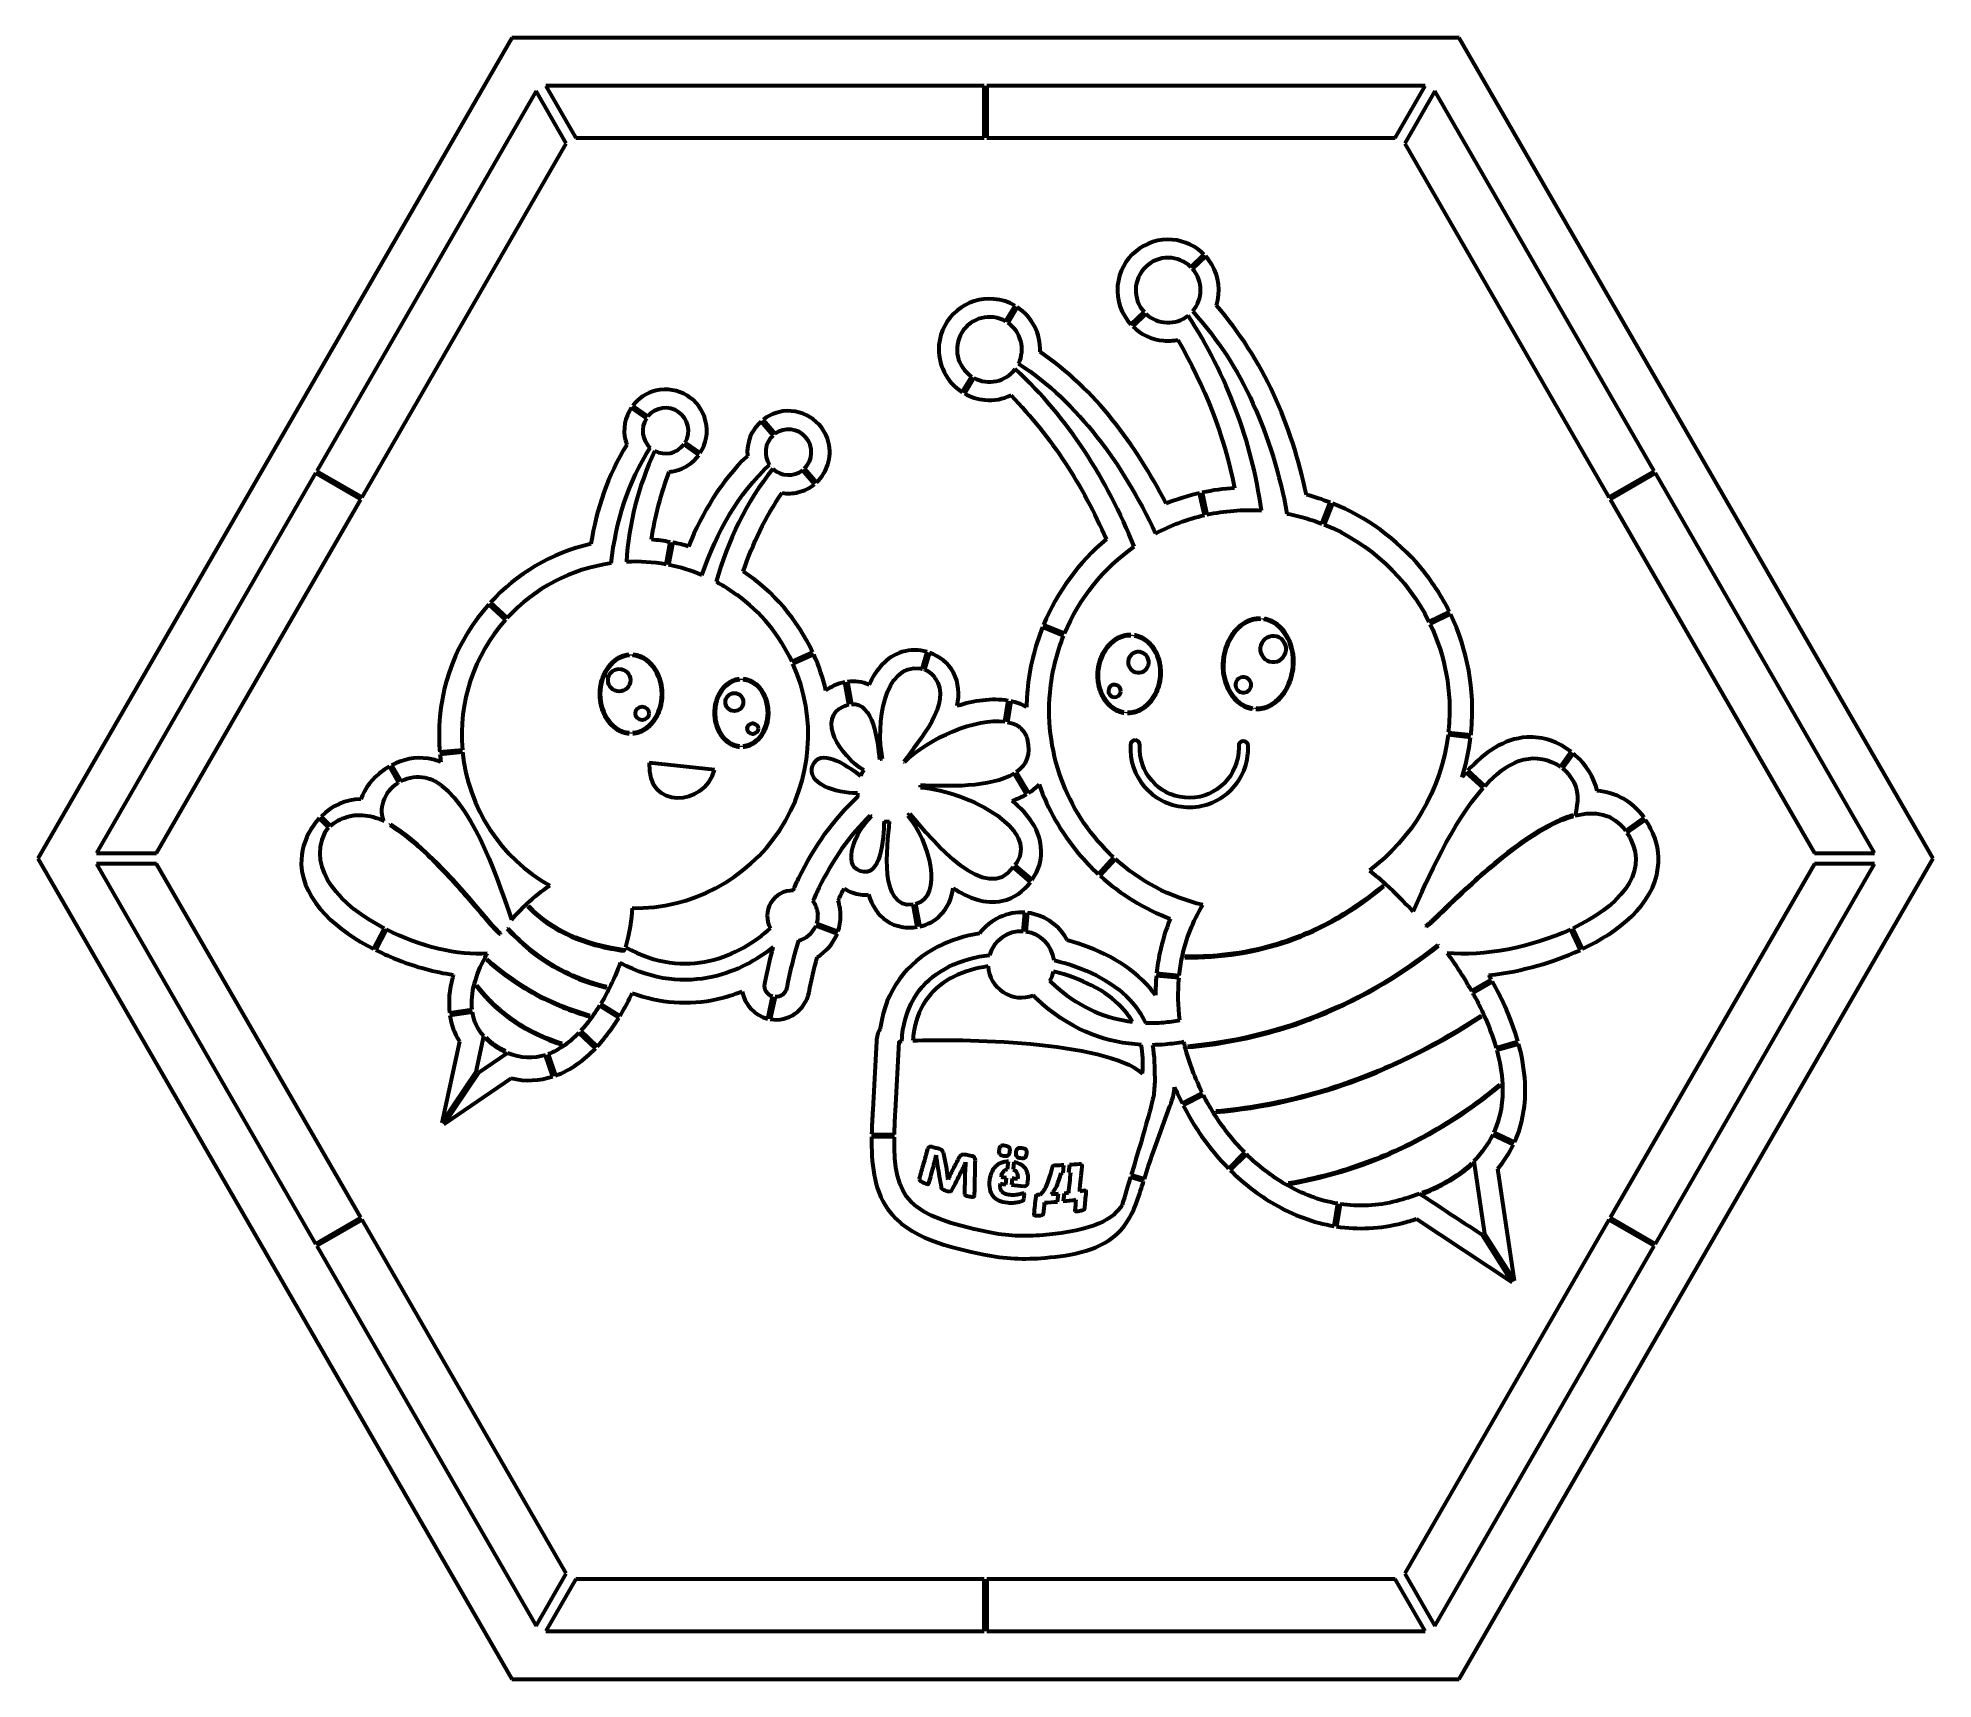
# Model space of a CAD drawing. Header units: millimetres. Extents: x 0 to 739, y -320 to 320.
import ezdxf

# ---------------------------------------------------------------- set-up
doc = ezdxf.new("R2010")
doc.units = ezdxf.units.MM
doc.linetypes.add('K5LT_BASIC', pattern=[0])

msp = doc.modelspace()

# ---------------------------------------------------------------- linework, layer by layer
at = {"color": 5, "linetype": 'K5LT_BASIC', "lineweight": 60}
for p, q in [((184.75, 320), (0, 0)), ((554.25, 320), (184.75, 320)), ((739, 0), (554.25, 320)), ((194.3, 299.18), (108.8, 151.09)), ((206.05, 278.84), (194.3, 299.18)), ((369, 301.32), (198, 301.31)), ((198, 301.31), (209.74, 280.97)), ((369, 280.97), (369, 301.32)), ((541, 301.32), (370, 301.32)), ((370, 301.32), (370, 280.97)), ((529.26, 280.97), (541, 301.32)), ((544.7, 299.18), (532.95, 278.84)), ((630.2, 151.09), (544.7, 299.18)), ((209.74, 280.97), (369, 280.97)), ((370, 280.97), (529.26, 280.97)), ((126.42, 140.92), (206.05, 278.84)), ((532.95, 278.84), (612.58, 140.92)), ((449.57, 230.63), (454.68, 235.54)), ((455.37, 234.82), (450.25, 229.9)), ((377.33, 209.46), (381.04, 215.53)), ((381.89, 215), (378.17, 208.93)), ((426.23, 208.2), (431.35, 213.13)), ((432.05, 212.41), (426.93, 207.49)), ((360.42, 181.85), (364.14, 187.93)), ((365, 187.42), (361.27, 181.33)), ((237.25, 171.63), (231.38, 175.74)), ((231.96, 176.56), (237.84, 172.44)), ((286.65, 165), (282, 170.46)), ((282.77, 171.11), (287.42, 165.63)), ((257.69, 157.31), (251.82, 161.42)), ((252.38, 162.25), (258.26, 158.13)), ((108.3, 150.22), (22.8, 2.13)), ((125.92, 140.05), (108.3, 150.22)), ((108.8, 151.09), (126.42, 140.92)), ((302.81, 145.96), (298.16, 151.44)), ((298.91, 152.1), (303.57, 146.62)), ((612.58, 140.92), (630.2, 151.09)), ((630.7, 150.22), (613.08, 140.05)), ((716.2, 2.13), (630.7, 150.22)), ((454.89, 133.87), (452.97, 142.48)), ((453.95, 142.69), (455.87, 134.09)), ((46.29, 2.13), (125.92, 140.05)), ((488.26, 134.22), (492.92, 133.11)), ((500.65, 130.57), (503.89, 138.82)), ((504.82, 138.45), (501.58, 130.2)), ((613.08, 140.05), (692.71, 2.13)), ((244.97, 114.66), (246.6, 123.38)), ((247.58, 123.19), (245.95, 114.47)), ((268.61, 105.49), (272.6, 102.8)), ((182.36, 93.11), (175.77, 99.04)), ((176.44, 99.78), (183.03, 93.85)), ((542.4, 92.34), (550.37, 96.24)), ((399.96, 86.89), (391.75, 90.23)), ((392.13, 91.15), (400.34, 87.81)), ((476.68, 93.3), (476.71, 93.65)), ((478.13, 93.53), (478.1, 93.17)), ((550.8, 95.34), (542.83, 91.44)), ((426.14, 86.87), (426.18, 87.23)), ((427.59, 87.1), (427.56, 86.75)), ((230.56, 79.14), (230.56, 79.5)), ((231.99, 79.5), (231.99, 79.14)), ((294.01, 76.81), (302.09, 80.49)), ((302.5, 79.58), (294.43, 75.9)), ((344.78, 73.97), (346.71, 80.54)), ((347.66, 80.23), (345.74, 73.68)), ((273.62, 69.68), (273.62, 70.04)), ((275.04, 70.04), (275.04, 69.68)), ((316.21, 60), (314.67, 68.73)), ((315.65, 68.9), (317.19, 60.16)), ((377.03, 53.38), (378.34, 61.52)), ((379.33, 61.33), (378.02, 53.21)), ((423.44, 56.81), (423.47, 57.16)), ((424.89, 57.04), (424.86, 56.68)), ((473.53, 58.34), (473.56, 58.69)), ((474.98, 58.56), (474.95, 58.21)), ((230.56, 48.72), (230.56, 49.08)), ((231.99, 49.08), (231.99, 48.72)), ((558.66, 47.16), (549.86, 48.18)), ((549.97, 49.17), (558.78, 48.16)), ((156.7, 41.55), (165.52, 42.44)), ((165.61, 41.44), (156.79, 40.55)), ((263.86, 34.56), (238.39, 37.37)), ((273.62, 43.52), (273.62, 43.88)), ((275.04, 43.88), (275.04, 43.52)), ((593.7, 35.77), (597.87, 41.59)), ((598.65, 40.97), (594.51, 35.18)), ((140.61, 29.61), (137.04, 35.86)), ((137.91, 36.35), (141.48, 30.1)), ((385.47, 25.05), (380.69, 33.12)), ((381.52, 33.68), (386.32, 25.57)), ((563.55, 27.53), (556.89, 33.56)), ((557.56, 34.3), (564.22, 28.27)), ((113.37, 12.06), (109.73, 15.68)), ((110.42, 16.41), (114.08, 12.76)), ((374.12, 16.71), (377.72, 13.8)), ((598.8, 16.55), (598.7, 16.89)), ((619.05, 10.85), (626.3, 15.94)), ((626.88, 15.12), (619.62, 10.03)), ((137.47, 13.27), (137.29, 12.96)), ((332.11, 14.39), (332.13, 14.4)), ((0, 0), (184.75, -320)), ((22.8, 2.13), (46.29, 2.13)), ((413.45, -6.08), (419.43, 0.48)), ((554.25, -320), (739, 0)), ((692.71, 2.13), (716.2, 2.13)), ((22.8, -2.13), (108.3, -150.22)), ((46.29, -2.13), (22.8, -2.13)), ((125.92, -140.05), (46.29, -2.13)), ((387.09, -9.17), (380.3, -3.43)), ((380.91, -2.63), (387.68, -8.35)), ((420.16, -0.2), (414.19, -6.76)), ((692.71, -2.13), (613.08, -140.05)), ((630.7, -150.22), (716.2, -2.13)), ((716.2, -2.13), (692.71, -2.13)), ((524.81, -10.81), (524.58, -10.54)), ((191.35, -18.51), (191.09, -18.75)), ((304.04, -20.87), (304.14, -21.79)), ((342.86, -26.67), (341.26, -17.95)), ((342.24, -17.75), (343.85, -26.48)), ((384.23, -28.45), (384.89, -21.08)), ((385.88, -21.18), (385.23, -28.55)), ((130.89, -35.26), (134.99, -27.26)), ((135.88, -27.72), (131.78, -35.72)), ((180.38, -29.45), (180.44, -29.1)), ((183.29, -27.25), (183.02, -27.49)), ((311.64, -29.44), (303.36, -26.26)), ((303.71, -25.32), (312, -28.51)), ((541.19, -26.21), (541.38, -26.52)), ((601.33, -35.69), (597.57, -27.69)), ((598.48, -27.27), (602.23, -35.27)), ((228.69, -36.04), (228.74, -35.69)), ((546.13, -34.1), (545.91, -33.82)), ((175.15, -39.29), (174.92, -39.56)), ((447.22, -38.22), (447.21, -38.57)), ((171.15, -49.43), (170.87, -49.65)), ((221.75, -50.4), (221.83, -50.06)), ((444.96, -46.57), (436.13, -45.74)), ((436.22, -44.74), (445.05, -45.58)), ((558.98, -51.64), (566.73, -47.21)), ((567.22, -48.08), (559.48, -52.51)), ((160.52, -60.17), (169.29, -58.92)), ((226.52, -62.14), (218.97, -57.5)), ((219.49, -56.64), (227.04, -61.29)), ((284.6, -62.5), (286.45, -53.82)), ((287.43, -53.99), (285.58, -62.7)), ((169.43, -59.91), (160.66, -61.17)), ((215.08, -61.66), (215.19, -61.32)), ((562.94, -61.61), (562.74, -61.31)), ((164.33, -71.3), (157.5, -103.08)), ((170.85, -83.17), (173.83, -69.3)), ((174.81, -69.84), (174.55, -70.09)), ((204.3, -72.54), (204.41, -72.2)), ((217.4, -74.05), (210.97, -67.94)), ((211.66, -67.21), (218.09, -73.33)), ((326.99, -71.29), (325.52, -98.07)), ((334.37, -98.56), (335.86, -71.51)), ((448.36, -73.26), (448.39, -73.61)), ((568.59, -73.79), (577.12, -71.39)), ((577.39, -72.36), (568.85, -74.75)), ((183.13, -75.87), (171.68, -83.73)), ((182.15, -75.43), (182.31, -75.11)), ((200.84, -85.01), (197.98, -76.64)), ((198.93, -76.31), (201.79, -84.69)), ((157.5, -103.08), (170.85, -83.17)), ((171.68, -83.73), (158.33, -103.64)), ((158.33, -103.64), (184.52, -85.67)), ((570.22, -88.58), (569.99, -88.3)), ((442.21, -94.34), (442.45, -93.68)), ((446.14, -95.39), (454.05, -91.4)), ((454.51, -92.3), (446.59, -96.29)), ((434.87, -114.63), (441.39, -96.6)), ((459.34, -98.58), (459.37, -98.93)), ((333.99, -108.67), (325.08, -108.53)), ((325.1, -107.53), (334, -107.67)), ((575.39, -111.49), (567.29, -107.7)), ((567.72, -106.79), (575.82, -110.58)), ((378.1, -121.13), (378.42, -118.19)), ((464.24, -120.83), (470.52, -114.57)), ((471.23, -115.28), (464.94, -121.53)), ((559.88, -118.08), (564.08, -146.35)), ((377.46, -127.09), (377.73, -124.53)), ((379.85, -124.76), (379.58, -127.3)), ((380.54, -118.4), (380.23, -121.28)), ((399.73, -122.59), (400.04, -119.6)), ((402.2, -119.48), (401.89, -122.45)), ((431.17, -125.87), (426.04, -124.32)), ((426.33, -123.36), (431.47, -124.91)), ((559.37, -119.12), (559.13, -118.86)), ((575.75, -164.64), (569.28, -120.99)), ((397.63, -133.83), (397.94, -130.81)), ((400.11, -130.62), (399.8, -133.62)), ((487.65, -126.64), (487.71, -126.99)), ((539.75, -130.41), (539.88, -130.74)), ((108.3, -150.22), (125.92, -140.05)), ((505.42, -143.34), (506.85, -134.59)), ((507.84, -134.75), (506.41, -143.5)), ((613.08, -140.05), (630.7, -150.22)), ((126.42, -140.92), (108.8, -151.09)), ((206.05, -278.84), (126.42, -140.92)), ((612.58, -140.92), (532.95, -278.84)), ((537.5, -140.57), (574.91, -165.18)), ((574.91, -165.18), (563.24, -146.89)), ((564.08, -146.35), (575.75, -164.64)), ((630.2, -151.09), (612.58, -140.92)), ((108.8, -151.09), (194.3, -299.18)), ((544.7, -299.18), (630.2, -151.09)), ((194.3, -299.18), (206.05, -278.84)), ((532.95, -278.84), (544.7, -299.18)), ((209.74, -280.97), (198, -301.32)), ((369, -280.97), (209.74, -280.97)), ((369, -301.32), (369, -280.97)), ((370, -280.97), (370, -301.32)), ((529.26, -280.97), (370, -280.97)), ((541, -301.31), (529.26, -280.97)), ((198, -301.32), (369, -301.32)), ((370, -301.32), (541, -301.31)), ((184.75, -320), (554.25, -320))]:
    msp.add_line(p, q, dxfattribs=at)
msp.add_circle((278.73, 50.64), 2.1, dxfattribs=at)
for centre, radius, start, end in [((440.71, 221.62), 12.63, 45.46729, 222.24195), ((440.71, 221.62), 12.63, 319.35146, 40.93085), ((371.04, 198.51), 12.63, 60.13298, 236.90638), ((371.04, 198.51), 12.63, 334.04105, 55.59478), ((440.71, 221.62), 12.63, 226.77839, 308.35778), ((371.04, 198.51), 12.63, 241.44459, 322.99832), ((244.74, 166.82), 8.9, 147.27428, 228.09837), ((244.74, 166.82), 8.9, 329.13756, 140.83041), ((292.67, 158.45), 8.9, 132.6233, 213.45139), ((292.67, 158.45), 8.9, 314.48576, 126.18223), ((244.74, 166.82), 8.9, 241.8696, 322.69369), ((292.67, 158.45), 8.9, 227.21661, 308.0447), ((232.82, 48.21), 67.55, 97.89233, 137.4904), ((232.82, 48.21), 67.55, 79.64074, 92.84567), ((232.82, 48.21), 67.55, 67.24999, 78.79247), ((232.82, 48.21), 67.55, 58.00257, 61.98776), ((232.82, 48.21), 67.55, 25.05021, 53.91383), ((232.82, 48.21), 67.55, 138.33866, 184.90288), ((232.82, 48.21), 67.55, 269.09042, 24.20194), ((232.82, 48.21), 67.55, 185.75117, 240.51015), ((331.86, 26.79), 12.39, 101.96901, 107.59598), ((331.86, 26.79), 12.39, 60.82233, 61.96871), ((331.86, 26.79), 12.39, 142.07143, 153.62588), ((331.86, 26.79), 12.39, 185.85512, 192.14668), ((331.86, 26.79), 12.39, 4.4711, 8.11891), ((331.86, 26.79), 12.39, 233.90957, 236.51252), ((331.86, 26.79), 12.39, 306.10572, 311.27443), ((331.86, 26.79), 12.39, 261.21626, 271.25112), ((294.27, -22.38), 9.89, 88.91225, 209.01931), ((294.27, -22.38), 9.89, 8.81483, 36.43507), ((294.27, -22.38), 9.89, 342.70499, 3.42154), ((294.27, -22.38), 9.89, 283.44208, 336.90596), ((383.44, -41.33), 12.91, 86.48572, 163.38565), ((383.44, -41.33), 12.91, 7.36122, 82.0448), ((383.44, -41.33), 12.91, 183.18511, 291.1692), ((383.44, -41.33), 12.91, 330.26472, 347.76238)]:
    msp.add_arc(centre, radius, start, end, dxfattribs=at)
for centre, major_axis, ratio, start_param, end_param in [((475.83, 75.93), (1.56, 17.33), 0.776611, 0.052656, 3.088937), ((475.83, 75.93), (1.56, 17.33), 0.776611, 3.194249, 6.230529), ((425.52, 71.96), (1.34, 14.88), 0.8091, 0.058858, 3.082735), ((425.52, 71.96), (1.34, 14.88), 0.8091, 3.20045, 6.224328), ((231.27, 64.11), (0, 15.06), 0.794358, 0.059489, 3.082103), ((231.27, 64.11), (0, 15.06), 0.794358, 3.201082, 6.223696), ((274.33, 56.78), (0, 12.93), 0.79438, 0.069285, 3.072307), ((274.33, 56.78), (0, 12.93), 0.79438, 3.210878, 6.2139)]:
    msp.add_ellipse(centre, major_axis=major_axis, ratio=ratio, start_param=start_param, end_param=end_param, dxfattribs=at)
for centre, major_axis, ratio in [((226.69, 69.53), (0, 4.37), 0.999708), ((235.64, 56.58), (2.63, 0), 0.999514), ((271.57, 60.99), (0, 3.5), 0.999634)]:
    msp.add_ellipse(centre, major_axis=major_axis, ratio=ratio, dxfattribs=at)
for points, degree in [([(442.48, 241.3), (431.66, 242.27), (422, 234.21), (421.02, 223.39)], 3), ([(454.68, 235.54), (451.52, 238.73), (447.27, 240.87), (442.48, 241.3)], 3), ([(460.38, 219.84), (460.9, 225.51), (458.92, 230.87), (455.37, 234.82)], 3), ([(421.02, 223.39), (420.5, 217.62), (422.56, 212.17), (426.23, 208.2)], 3), ([(372.8, 218.18), (361.99, 219.16), (352.33, 211.09), (351.35, 200.28)], 3), ([(381.04, 215.53), (378.6, 216.98), (375.81, 217.91), (372.8, 218.18)], 3), ([(390.77, 197.6), (391.1, 204.73), (387.53, 211.26), (381.89, 215)], 3), ([(459.53, 215.62), (459.97, 216.98), (460.25, 218.4), (460.38, 219.84)], 3), ([(494.63, 141.82), (488.82, 169.14), (477.98, 194.57), (459.53, 215.62)], 3), ([(426.93, 207.49), (430.07, 204.41), (434.24, 202.36), (438.93, 201.94)], 3), ([(477.12, 135.7), (473.28, 163.07), (463.55, 188.42), (448.55, 211.71)], 3), ([(450.29, 213.39), (469.68, 191.96), (481.33, 165.28), (487.06, 134.46)], 3), ([(351.35, 200.28), (350.67, 192.71), (354.41, 185.71), (360.42, 181.85)], 3), ([(438.93, 201.94), (440.81, 201.77), (442.68, 201.87), (444.49, 202.22)], 3), ([(444.49, 202.22), (454.98, 184.14), (462.57, 164.93), (466.64, 144.47)], 3), ([(382.39, 192.98), (405.99, 177.5), (422.49, 154.53), (435.85, 126.76)], 3), ([(439.93, 138.41), (427.84, 161.66), (412.47, 182.62), (390.77, 197.6)], 3), ([(427.48, 121.61), (416.71, 148.13), (401.93, 171.53), (381.12, 190.91)], 3), ([(240.96, 182.46), (237.24, 181.56), (234.12, 179.4), (231.96, 176.56)], 3), ([(260.38, 170.6), (258.3, 179.19), (249.55, 184.53), (240.96, 182.46)], 3), ([(361.27, 181.33), (363.66, 179.97), (366.36, 179.08), (369.26, 178.82)], 3), ([(369.26, 178.82), (372.83, 178.5), (376.33, 179.16), (379.45, 180.63)], 3), ([(379.45, 180.63), (395.4, 164.26), (407.45, 145.38), (416.65, 124.47)], 3), ([(231.38, 175.74), (228.97, 172.13), (228.01, 167.56), (229.1, 163.04)], 3), ([(258.26, 158.13), (260.55, 161.71), (261.45, 166.17), (260.38, 170.6)], 3), ([(282, 170.46), (278.29, 167.14), (276.21, 162.17), (276.66, 157.04)], 3), ([(288.9, 174.08), (286.6, 173.53), (284.53, 172.49), (282.77, 171.11)], 3), ([(308.32, 162.23), (306.24, 170.82), (297.5, 176.16), (288.9, 174.08)], 3), ([(229.1, 163.04), (229.24, 162.45), (229.42, 161.88), (229.62, 161.33)], 3), ([(229.62, 161.33), (222.28, 149.49), (217.84, 136.43), (215.62, 122.67)], 3), ([(223.55, 115.12), (225.36, 131.72), (230.29, 146.78), (238.8, 160.19)], 3), ([(240.54, 158.97), (234.07, 145.19), (230.41, 130.69), (229.47, 115.67)], 3), ([(248.52, 151.18), (252.34, 152.1), (255.52, 154.35), (257.69, 157.31)], 3), ([(276.66, 157.04), (266.37, 147.06), (259.12, 134.94), (253.7, 121.73)], 3), ([(303.57, 146.62), (307.71, 150.46), (309.74, 156.38), (308.32, 162.23)], 3), ([(239.27, 124.35), (240.58, 133.41), (242.95, 142.23), (246.21, 150.79)], 3), ([(246.21, 150.79), (246.98, 150.87), (247.76, 150.99), (248.52, 151.18)], 3), ([(258.94, 110.5), (264.82, 127.51), (272.96, 142.11), (285.25, 153.54)], 3), ([(286.63, 151.91), (276.02, 138.87), (269.06, 124.03), (264.54, 107.84)], 3), ([(275.05, 111.9), (278.68, 122.84), (283.62, 133.09), (290.19, 142.55)], 3), ([(290.19, 142.55), (292.25, 142.23), (294.37, 142.3), (296.47, 142.81)], 3), ([(296.47, 142.81), (298.86, 143.39), (301.01, 144.49), (302.81, 145.96)], 3), ([(452.97, 142.48), (448.53, 141.47), (444.17, 140.12), (439.93, 138.41)], 3), ([(466.64, 144.47), (462.37, 144.18), (458.12, 143.59), (453.95, 142.69)], 3), ([(503.89, 138.82), (500.87, 139.99), (497.78, 140.99), (494.63, 141.82)], 3), ([(435.85, 126.76), (441.8, 129.92), (448.19, 132.33), (454.89, 133.87)], 3), ([(455.87, 134.09), (462.69, 135.57), (469.83, 136.14), (477.12, 135.7)], 3), ([(487.06, 134.46), (487.46, 134.38), (487.86, 134.3), (488.26, 134.22)], 3), ([(492.92, 133.11), (495.56, 132.39), (498.14, 131.54), (500.65, 130.57)], 3), ([(539.14, 113.47), (529.87, 124.58), (518.07, 133.13), (504.82, 138.45)], 3), ([(501.58, 130.2), (519.53, 122.98), (533.99, 109.33), (542.4, 92.34)], 3), ([(215.62, 122.67), (200.18, 119.13), (186.65, 110.96), (176.44, 99.78)], 3), ([(246.6, 123.38), (244.18, 123.82), (241.73, 124.15), (239.27, 124.35)], 3), ([(253.7, 121.73), (251.68, 122.3), (249.64, 122.79), (247.58, 123.19)], 3), ([(416.65, 124.47), (405.82, 115.42), (397.45, 103.98), (392.13, 91.15)], 3), ([(400.34, 87.81), (406.07, 101.57), (415.58, 113.23), (427.48, 121.61)], 3), ([(302.09, 80.49), (296.2, 93.11), (286.91, 104.03), (275.05, 111.9)], 3), ([(550.37, 96.24), (547.35, 102.35), (543.59, 108.13), (539.14, 113.47)], 3), ([(175.77, 99.04), (163.67, 85.45), (156.41, 67.57), (156.41, 48.21)], 3), ([(391.75, 90.23), (388.62, 82.44), (386.61, 74.15), (385.84, 65.59)], 3), ([(542.83, 91.44), (548.69, 79.2), (551.44, 65.28), (550.13, 50.79)], 3), ([(558.97, 50), (560.38, 65.75), (557.51, 81.36), (550.8, 95.34)], 3), ([(346.71, 80.54), (343.54, 81.47), (340.24, 81.53), (337.05, 80.56)], 3), ([(476.63, 82.14), (476.38, 79.36), (478.43, 76.91), (481.22, 76.65)], 3), ([(482.12, 86.72), (479.34, 86.97), (476.88, 84.92), (476.63, 82.14)], 3), ([(486.7, 81.23), (486.95, 84.02), (484.9, 86.47), (482.12, 86.72)], 3), ([(307.24, 65.56), (306.11, 70.4), (304.52, 75.1), (302.5, 79.58)], 3), ([(337.05, 80.56), (330.88, 78.68), (326.75, 73.63), (324.08, 67.72)], 3), ([(329.29, 38.9), (326.77, 52.35), (329.73, 76.13), (344.15, 74.11)], 3), ([(344.15, 74.11), (344.47, 74.05), (344.78, 73.97)], 2), ([(425.1, 76.88), (424.9, 74.66), (426.54, 72.69), (428.77, 72.49)], 3), ([(429.49, 80.55), (427.27, 80.75), (425.3, 79.11), (425.1, 76.88)], 3), ([(428.77, 72.49), (430.99, 72.29), (432.96, 73.93), (433.16, 76.16)], 3), ([(433.16, 76.16), (433.36, 78.38), (431.72, 80.35), (429.49, 80.55)], 3), ([(481.22, 76.65), (483.99, 76.4), (486.45, 78.46), (486.7, 81.23)], 3), ([(310.52, 67.41), (309.35, 66.9), (308.25, 66.28), (307.24, 65.56)], 3), ([(314.67, 68.73), (313.27, 68.46), (311.88, 68.01), (310.52, 67.41)], 3), ([(324.08, 67.72), (321.35, 68.96), (318.49, 69.29), (315.65, 68.9)], 3), ([(349.84, 70.33), (356.99, 60.72), (343.2, 45.84), (337.68, 37.72)], 3), ([(345.74, 73.68), (348.28, 72.73), (349.84, 70.33)], 2), ([(420.04, 67.77), (418.7, 67.89), (417.52, 66.9), (417.4, 65.56)], 3), ([(422.24, 65.13), (422.36, 66.46), (421.38, 67.65), (420.04, 67.77)], 3), ([(470.3, 70.75), (468.63, 70.9), (467.15, 69.66), (467, 67.99)], 3), ([(473.06, 67.45), (473.21, 69.12), (471.97, 70.6), (470.3, 70.75)], 3), ([(322.09, 34.4), (312.59, 39.93), (303.78, 54.77), (314.09, 59.3)], 3), ([(314.09, 59.3), (314.83, 59.62), (315.54, 59.86), (316.21, 60)], 3), ([(317.19, 60.16), (325.94, 60.97), (327.44, 45.82), (328.11, 38.59)], 3), ([(378.34, 61.52), (371.98, 62.64), (364.89, 61.49), (358.48, 59.48)], 3), ([(385.5, 59.05), (383.57, 60.12), (381.5, 60.87), (379.33, 61.33)], 3), ([(385.84, 65.59), (385.64, 63.4), (385.53, 61.22), (385.5, 59.05)], 3), ([(417.4, 65.56), (417.28, 64.23), (418.26, 63.04), (419.6, 62.92)], 3), ([(419.6, 62.92), (420.94, 62.8), (422.12, 63.79), (422.24, 65.13)], 3), ([(337.89, 37.6), (347.34, 46.96), (365.88, 54.95), (377.03, 53.38)], 3), ([(378.02, 53.21), (378.79, 53.06), (379.53, 52.85), (380.22, 52.59)], 3), ([(380.22, 52.59), (381.95, 52.02), (383.26, 50.77)], 2), ([(156.41, 48.21), (156.41, 45.97), (156.51, 43.75), (156.7, 41.55)], 3), ([(385.78, 46.5), (387.27, 40.49), (385.34, 36.42), (381.52, 33.68)], 3), ([(383.26, 50.77), (384.45, 49.69), (385.32, 48.28), (385.78, 46.5)], 3), ([(426.02, 44.37), (425.64, 38.17), (427.76, 32.38), (431.53, 27.99)], 3), ([(427.96, 46.09), (426.95, 46.15), (426.08, 45.38), (426.02, 44.37)], 3), ([(429.68, 44.14), (429.75, 45.15), (428.98, 46.02), (427.96, 46.09)], 3), ([(549.86, 48.18), (547.16, 26.39), (535.65, 7.69), (519.25, -4.63)], 3), ([(550.13, 50.79), (550.09, 50.25), (550.03, 49.71), (549.97, 49.17)], 3), ([(555.34, 31.76), (556.9, 36.74), (558.02, 41.9), (558.66, 47.16)], 3), ([(580.55, 47.29), (571.67, 46.73), (563.97, 41.28), (557.56, 34.3)], 3), ([(558.78, 48.16), (558.85, 48.77), (558.91, 49.38), (558.97, 50)], 3), ([(597.87, 41.59), (592.86, 45.44), (587.01, 47.7), (580.55, 47.29)], 3), ([(152.17, 38.97), (147.1, 39.75), (142.28, 38.67), (137.91, 36.35)], 3), ([(157.15, 37.59), (155.55, 38.24), (153.89, 38.7), (152.17, 38.97)], 3), ([(156.79, 40.55), (156.89, 39.56), (157.01, 38.57), (157.15, 37.59)], 3), ([(238.39, 37.37), (237.14, 18.78), (260.18, 20.31), (263.86, 34.56)], 3), ([(302.05, 36.12), (304.85, 43.4), (314.82, 36.76), (320.76, 32.29)], 3), ([(434.32, 30.39), (431.15, 34.07), (429.37, 38.94), (429.68, 44.14)], 3), ([(468.17, 41.25), (467.69, 35.94), (465.1, 31.33), (461.31, 28.16)], 3), ([(463.68, 25.33), (468.19, 29.1), (471.27, 34.59), (471.84, 40.91)], 3), ([(468.24, 42.54), (468.23, 42.15), (468.21, 41.71), (468.17, 41.25)], 3), ([(468.23, 43.83), (468.25, 43.42), (468.25, 42.99), (468.24, 42.54)], 3), ([(471.84, 40.91), (471.88, 41.39), (471.91, 41.9), (471.92, 42.44)], 3), ([(471.92, 42.44), (471.93, 42.93), (471.93, 43.45), (471.9, 43.98)], 3), ([(564.22, 28.27), (572.63, 37.46), (582.18, 42.32), (592.25, 36.65)], 3), ([(599.29, 40.44), (599.08, 40.62), (598.86, 40.79), (598.65, 40.97)], 3), ([(607.99, 26.37), (606.77, 31.71), (603.87, 36.51), (599.29, 40.44)], 3), ([(134.61, 34.3), (130.41, 31.32), (127.48, 27.49), (125.87, 23.09)], 3), ([(137.04, 35.86), (136.21, 35.39), (135.4, 34.87), (134.61, 34.3)], 3), ([(140.26, 29.4), (140.38, 29.47), (140.49, 29.54), (140.61, 29.61)], 3), ([(141.48, 30.1), (144.8, 31.86), (147.97, 32.24), (150.98, 31.55)], 3), ([(150.98, 31.55), (154.66, 30.73), (157.54, 28.32)], 2), ([(319.54, 25.52), (310.94, 25.31), (299.51, 29.51), (302.05, 36.12)], 3), ([(380.69, 33.12), (371.69, 27.48), (354.04, 28.11), (344.12, 28.53)], 3), ([(447.22, 23.76), (442.01, 24.23), (437.47, 26.72), (434.32, 30.39)], 3), ([(556.89, 33.56), (556.36, 32.97), (555.85, 32.37), (555.34, 31.76)], 3), ([(592.25, 36.65), (593.01, 36.24), (593.7, 35.77)], 2), ([(594.51, 35.18), (596.34, 33.75), (597.67, 31.76)], 2), ([(597.67, 31.76), (601.4, 26.49), (600.4, 22.17), (599.49, 16.73)], 3), ([(125.87, 23.09), (120.04, 22.98), (114.74, 20.77), (110.42, 16.41)], 3), ([(134.96, 14.61), (132.87, 18.53), (134.78, 26.11), (140.26, 29.4)], 3), ([(157.54, 28.32), (170.66, 18.33), (180.02, -10.21), (184.66, -23.79)], 3), ([(296.73, -7.58), (302.7, 4.69), (310.27, 15.31), (319.63, 24.08)], 3), ([(319.63, 24.08), (319.67, 24.11), (319.71, 24.15), (319.75, 24.18)], 3), ([(344.2, 27.75), (353.61, 26.91), (365.87, 22.6), (374.12, 16.71)], 3), ([(379.84, 22.54), (381.85, 23.23), (383.74, 24.06), (385.47, 25.05)], 3), ([(391.21, 2.94), (391.08, 10.84), (386.17, 17.44), (379.84, 22.54)], 3), ([(386.32, 25.57), (387.84, 26.52), (389.22, 27.61), (390.42, 28.86)], 3), ([(390.42, 28.86), (393.83, 19.2), (398.97, 10.13), (405.69, 2.09)], 3), ([(431.53, 27.99), (435.29, 23.62), (440.69, 20.64), (446.89, 20.09)], 3), ([(446.89, 20.09), (453.21, 19.52), (459.16, 21.56), (463.68, 25.33)], 3), ([(461.31, 28.16), (457.52, 25), (452.53, 23.28), (447.22, 23.76)], 3), ([(536.22, -20.69), (541.72, -8.49), (551.43, 13.89), (563.55, 27.53)], 3), ([(626.3, 15.94), (621.68, 22.35), (615.32, 25.81), (607.99, 26.37)], 3), ([(109.73, 15.68), (108.61, 14.46), (107.56, 13.08), (106.58, 11.55)], 3), ([(114.08, 12.76), (115.74, 14.25), (117.98, 15.48), (120.57, 16.19)], 3), ([(120.57, 16.19), (123.49, 17.2), (126.56, 16.86)], 2), ([(126.56, 16.86), (129.27, 16.74), (132.13, 16.05), (134.96, 14.61)], 3), ([(324.56, 16.78), (316.5, 8.98), (309.89, -0.47), (304.57, -11.4)], 3), ([(320.59, -4.92), (313.47, -2.4), (318.74, 10.41), (325.02, 16.46)], 3), ([(339.16, 16.78), (347.6, 6.65), (353.24, -14.91), (342.24, -17.75)], 3), ([(380.3, -3.43), (369.95, -18.28), (349.29, 6.36), (340.03, 17.48)], 3), ([(541.38, -26.52), (546.29, -23.48), (575.91, 10.08), (598.8, 16.55)], 3), ([(599.49, 16.73), (607.24, 18.75), (614.18, 17.55), (619.05, 10.85)], 3), ([(628.85, 11.76), (628.24, 12.96), (627.58, 14.07), (626.88, 15.12)], 3), ([(106.58, 11.55), (103.96, 7.41), (102.53, 2.71), (102.72, -2.22)], 3), ([(134.99, -27.26), (117.88, -18.32), (105.12, -4.42), (111.84, 9.94)], 3), ([(111.84, 9.94), (112.23, 10.67), (112.74, 11.39), (113.37, 12.06)], 3), ([(180.44, -29.1), (178.17, -28.73), (155.64, 2.68), (137.47, 13.27)], 3), ([(329.97, 14.54), (329.63, 7.9), (328.94, -7.87), (320.59, -4.92)], 3), ([(341.26, -17.95), (328.06, -19.96), (331.05, 4.57), (332.11, 14.39)], 3), ([(377.72, 13.8), (383.09, 8.8), (385.28, 3.01), (380.91, -2.63)], 3), ([(620.97, 7.71), (628.15, -6.23), (616.03, -18.95), (598.48, -27.27)], 3), ([(619.62, 10.03), (620.09, 9.31), (620.54, 8.54), (620.97, 7.71)], 3), ([(631.73, -3.68), (632.42, 1.71), (631.33, 6.95), (628.85, 11.76)], 3), ([(387.89, -8.04), (390.07, -4.76), (391.27, -1.01), (391.21, 2.94)], 3), ([(405.69, 2.09), (408.11, -0.81), (410.7, -3.54), (413.45, -6.08)], 3), ([(102.72, -2.22), (103.27, -17.07), (117.41, -28.32), (130.89, -35.26)], 3), ([(414.19, -6.76), (422.2, -13.98), (431.47, -19.66), (441.56, -23.49)], 3), ([(454.23, -18.12), (441.25, -15.03), (429.63, -8.74), (420.16, -0.2)], 3), ([(519.25, -4.63), (521.36, -6.33), (523.49, -8.17), (525.63, -10.12)], 3), ([(602.23, -35.27), (616.27, -28.62), (629.88, -18.22), (631.73, -3.68)], 3), ([(190.63, -17.72), (193.66, -14.88), (196.7, -12.45), (199.57, -10.58)], 3), ([(294.46, -12.5), (295.19, -10.83), (295.95, -9.19), (296.73, -7.58)], 3), ([(304.57, -11.4), (303.76, -13.07), (302.98, -14.77), (302.22, -16.51)], 3), ([(312.54, -15.28), (313.14, -14.06), (313.75, -12.85), (314.39, -11.65)], 3), ([(314.39, -11.65), (315.39, -12.32), (316.48, -12.87), (317.63, -13.28)], 3), ([(317.63, -13.28), (319.69, -14), (321.82, -14.29), (323.92, -14.07)], 3), ([(323.92, -14.07), (325.24, -18.31), (327.47, -21.95), (331.06, -24.35)], 3), ([(351.87, -22.15), (354.8, -19.23), (356.33, -15.54), (356.92, -11.57)], 3), ([(356.92, -11.57), (362.75, -15.42), (369.35, -17.97), (376.05, -16.52)], 3), ([(376.05, -16.52), (380.64, -15.52), (384.34, -12.84), (387.09, -9.17)], 3), ([(387.68, -8.35), (387.75, -8.25), (387.82, -8.14), (387.89, -8.04)], 3), ([(447.21, -38.57), (475.31, -39.03), (501.32, -30.42), (524.81, -10.81)], 3), ([(525.63, -10.12), (529.17, -13.35), (532.73, -16.9), (536.22, -20.69)], 3), ([(184.69, -23.87), (186.62, -21.67), (188.62, -19.61), (190.63, -17.72)], 3), ([(231.75, -19.33), (231.6, -23.74), (230.67, -29), (229.08, -34.53)], 3), ([(312.03, -16.35), (312.2, -15.99), (312.37, -15.63), (312.54, -15.28)], 3), ([(313.02, -22.38), (313.02, -20.31), (312.68, -18.28), (312.03, -16.35)], 3), ([(343.85, -26.48), (346.89, -25.81), (349.65, -24.37), (351.87, -22.15)], 3), ([(384.89, -21.08), (377.96, -20.6), (371.25, -23.74), (367.15, -29.24)], 3), ([(388.5, -21.67), (387.63, -21.45), (386.76, -21.28), (385.88, -21.18)], 3), ([(401.4, -31.86), (398.77, -26.88), (394.14, -23.12), (388.5, -21.67)], 3), ([(446.14, -38.55), (447.63, -31.45), (450.28, -24.56), (454.23, -18.12)], 3), ([(175.22, -37.02), (164.03, -38.01), (148.81, -34.28), (135.88, -27.72)], 3), ([(183.02, -27.49), (193.96, -39.42), (206.82, -46.83), (221.75, -50.4)], 3), ([(184.66, -23.79), (184.65, -23.74), (184.63, -23.69), (184.69, -23.87)], 3), ([(261.78, -39.92), (271.63, -37.71), (279.89, -32.41), (285.63, -27.18)], 3), ([(303.92, -38.47), (307.41, -36.37), (310.12, -33.19), (311.64, -29.44)], 3), ([(312, -28.51), (312.66, -26.58), (313.02, -24.51), (313.02, -22.38)], 3), ([(331.06, -24.35), (334.6, -26.71), (338.72, -27.36), (342.86, -26.67)], 3), ([(367.15, -29.24), (361.59, -30.16), (356.11, -31.8), (351.09, -34.34)], 3), ([(441.56, -23.49), (439.79, -27.75), (438.42, -32.18), (437.47, -36.74)], 3), ([(597.57, -27.69), (582.47, -34.64), (563.61, -38.36), (549.52, -36.88)], 3), ([(131.78, -35.72), (134.9, -37.28), (137.96, -38.61), (140.79, -39.71)], 3), ([(229.08, -34.53), (241.01, -41.26), (252.18, -42.07), (261.78, -39.92)], 3), ([(286.75, -34.57), (280.61, -39.46), (272.54, -44.02), (263.15, -46.13)], 3), ([(283.42, -48.81), (284.39, -43.91), (285.5, -39.16), (286.75, -34.57)], 3), ([(296.57, -31.99), (294.78, -37.86), (293.25, -44.03), (291.98, -50.48)], 3), ([(351.09, -34.34), (338.49, -40.7), (330.73, -51.54), (328.55, -65.48)], 3), ([(432.27, -49.06), (424.11, -40.32), (412.84, -35.02), (401.4, -31.86)], 3), ([(437.47, -36.74), (436.91, -39.39), (436.5, -42.06), (436.22, -44.74)], 3), ([(545.91, -33.82), (515.14, -58.11), (482.45, -70.13), (448.36, -73.26)], 3), ([(448.39, -73.61), (459.77, -72.57), (482.23, -68.5), (514.88, -55.7), (535.85, -42.21), (546.13, -34.1)], 3), ([(549.52, -36.88), (552.5, -40.98), (555.3, -45.22), (558.98, -51.64)], 3), ([(585.02, -41.72), (590, -40.3), (595.68, -38.3), (601.33, -35.69)], 3), ([(140.79, -39.71), (147.26, -42.2), (154.63, -44.3), (161.98, -45.35)], 3), ([(170.22, -48.8), (171.12, -45.41), (172.56, -41.96), (174.36, -38.58)], 3), ([(174.36, -38.58), (174.64, -38.06), (174.92, -37.54), (175.22, -37.02)], 3), ([(215.19, -61.32), (200.32, -56.85), (187.42, -50.23), (175.15, -39.29)], 3), ([(227.07, -40.69), (225.85, -44.03), (224.41, -47.39), (222.78, -50.65)], 3), ([(263.15, -46.13), (252.46, -48.52), (240.13, -47.74), (227.07, -40.69)], 3), ([(300.68, -52.19), (301.59, -47.58), (302.66, -42.99), (303.92, -38.47)], 3), ([(337.31, -66.85), (339.27, -54.32), (346.36, -46.66), (355.08, -42.25)], 3), ([(355.08, -42.25), (360.11, -39.72), (365.67, -38.29), (371.07, -37.64)], 3), ([(370.56, -42.05), (365.94, -42.69), (361.26, -43.96), (357.02, -46.1)], 3), ([(422.64, -58.05), (416.31, -51.27), (406.83, -46.8), (396.05, -44.06)], 3), ([(396.24, -39.67), (408.13, -42.57), (418.67, -47.49), (425.79, -55.11)], 3), ([(445.05, -45.58), (445.3, -43.22), (445.66, -40.87), (446.14, -38.55)], 3), ([(565.77, -45.53), (572.38, -44.82), (578.95, -43.45), (585.02, -41.72)], 3), ([(161.65, -46.52), (160.43, -51.1), (159.99, -55.73), (160.52, -60.17)], 3), ([(161.98, -45.35), (161.87, -45.73), (161.76, -46.13), (161.65, -46.52)], 3), ([(169.29, -58.92), (168.93, -55.69), (169.3, -52.27), (170.22, -48.8)], 3), ([(170.87, -49.65), (179.63, -61.06), (190.86, -68.2), (204.3, -72.54)], 3), ([(222.78, -50.65), (221.76, -52.69), (220.66, -54.7), (219.49, -56.64)], 3), ([(286.45, -53.82), (284.33, -53.18), (282.99, -51.03), (283.42, -48.81)], 3), ([(291.98, -50.48), (291.56, -52.65), (289.59, -54.13), (287.43, -53.99)], 3), ([(357.02, -46.1), (349.43, -49.93), (343.27, -56.6), (341.56, -67.51)], 3), ([(394.65, -47.73), (395.61, -48.67), (396.58, -49.57), (397.55, -50.42)], 3), ([(397.55, -50.42), (406.86, -58.5), (416.97, -62.44), (426.82, -63.67)], 3), ([(435.8, -53.34), (434.72, -51.84), (433.54, -50.42), (432.27, -49.06)], 3), ([(436.13, -45.74), (435.9, -48.26), (435.8, -50.8), (435.8, -53.34)], 3), ([(445.31, -63.05), (444.61, -57.56), (444.47, -52.03), (444.96, -46.57)], 3), ([(566.73, -47.21), (566.42, -46.65), (566.1, -46.09), (565.77, -45.53)], 3), ([(571.9, -57.35), (570.47, -54.21), (568.9, -51.12), (567.22, -48.08)], 3), ([(227.04, -61.29), (228.36, -59.11), (229.58, -56.88), (230.72, -54.61)], 3), ([(230.72, -54.61), (231.06, -53.91), (231.4, -53.21), (231.74, -52.5)], 3), ([(231.74, -52.5), (242.39, -56.4), (253.66, -57.34), (265.09, -54.78)], 3), ([(265.09, -54.78), (268.35, -54.05), (271.55, -53.05), (274.65, -51.8)], 3), ([(274.65, -51.8), (275.51, -56.91), (279.33, -61.23), (284.6, -62.5)], 3), ([(285.58, -62.7), (292.59, -63.84), (299.3, -59.2), (300.68, -52.19)], 3), ([(391.92, -56.93), (390.63, -55.81), (389.36, -54.62), (388.1, -53.36)], 3), ([(430.19, -72.64), (417.45, -71.94), (404.09, -67.51), (391.92, -56.93)], 3), ([(426.82, -63.67), (425.65, -61.64), (424.24, -59.77), (422.64, -58.05)], 3), ([(425.79, -55.11), (428.28, -57.77), (430.34, -60.75), (431.9, -64.07)], 3), ([(559.48, -52.51), (559.94, -53.32), (560.41, -54.16), (560.9, -55.05)], 3), ([(560.9, -55.05), (561.94, -57.03), (562.92, -59.02), (563.83, -61.02)], 3), ([(577.12, -71.39), (575.75, -66.57), (573.95, -61.86), (571.9, -57.35)], 3), ([(160.66, -61.17), (161.21, -64.71), (162.4, -68.13), (164.33, -71.3)], 3), ([(173.83, -69.3), (171.37, -66.5), (169.98, -63.31), (169.43, -59.91)], 3), ([(216.21, -61.62), (214.77, -63.62), (213.25, -65.5), (211.66, -67.21)], 3), ([(223.4, -66.8), (224.5, -65.29), (225.53, -63.73), (226.52, -62.14)], 3), ([(328.55, -65.48), (328.5, -65.84), (328.44, -66.21), (328.39, -66.57)], 3), ([(431.9, -64.07), (434.25, -64.15), (436.58, -64.09), (438.86, -63.9)], 3), ([(438.86, -63.9), (441.05, -63.72), (443.21, -63.43), (445.31, -63.05)], 3), ([(562.74, -61.31), (551.79, -68.47), (529.53, -80.84), (495.08, -93.33), (471.38, -97.53), (459.34, -98.58)], 3), ([(459.37, -98.93), (495.55, -95.79), (530.03, -83.13), (562.94, -61.61)], 3), ([(563.83, -61.02), (565.76, -65.28), (567.38, -69.56), (568.59, -73.79)], 3), ([(174.55, -70.09), (175.49, -71.05), (176.55, -71.96), (177.77, -72.82)], 3), ([(177.97, -72.53), (177.57, -72.25), (176.81, -71.67), (175.75, -70.77), (175.11, -70.15), (174.81, -69.84)], 3), ([(177.77, -72.82), (179.24, -73.87), (180.71, -74.74), (182.15, -75.43)], 3), ([(182.31, -75.11), (181.83, -74.88), (180.88, -74.39), (179.43, -73.53), (178.46, -72.88), (177.97, -72.53)], 3), ([(205.32, -72.86), (203.27, -74.31), (201.13, -75.49), (198.93, -76.31)], 3), ([(210.97, -67.94), (209.17, -69.8), (207.29, -71.46), (205.32, -72.86)], 3), ([(218.09, -73.33), (220, -71.26), (221.77, -69.07), (223.4, -66.8)], 3), ([(328.39, -66.57), (327.53, -67.85), (327.01, -69.42), (326.99, -71.29)], 3), ([(336.87, -71.28), (336.86, -71.18), (336.86, -71.08), (336.87, -70.98)], 3), ([(336.87, -70.98), (336.95, -69.57), (337.1, -68.2), (337.31, -66.85)], 3), ([(341.56, -67.51), (341.39, -68.6), (341.26, -69.77), (341.18, -70.99)], 3), ([(341.18, -70.99), (358.96, -70.26), (416.02, -71.02), (430.68, -83.81)], 3), ([(430.68, -83.81), (431.07, -79.74), (430.88, -76.03), (430.19, -72.64)], 3), ([(439.54, -72.51), (437.91, -72.64), (436.27, -72.72), (434.61, -72.74)], 3), ([(434.61, -72.74), (435.38, -77.13), (435.41, -81.99), (435.49, -85.35)], 3), ([(446.85, -71.53), (444.46, -71.97), (442.02, -72.3), (439.54, -72.51)], 3), ([(454.05, -91.4), (451.18, -85.64), (448.89, -79.57), (447.29, -73.35)], 3), ([(579.9, -87.45), (579.64, -82.36), (578.74, -77.3), (577.39, -72.36)], 3), ([(197.98, -76.64), (193.31, -78.15), (188.32, -78.1), (183.13, -75.87)], 3), ([(201.79, -84.69), (204.78, -83.6), (207.69, -82.05), (210.45, -80.09)], 3), ([(210.45, -80.09), (212.95, -78.32), (215.26, -76.27), (217.4, -74.05)], 3), ([(568.85, -74.75), (570.07, -79.21), (570.82, -83.61), (571.04, -87.9)], 3), ([(184.52, -85.67), (190.06, -87.04), (195.59, -86.73), (200.84, -85.01)], 3), ([(435.49, -85.35), (435.55, -87.64), (435.23, -90.05), (435.09, -92.16)], 3), ([(569.99, -88.3), (562.26, -94.64), (545.99, -106.14), (518.78, -119.26), (498.45, -124.79), (487.65, -126.64)], 3), ([(487.71, -126.99), (520.16, -121.43), (546.97, -107.61), (570.22, -88.58)], 3), ([(571.04, -87.9), (571.38, -94.5), (570.43, -100.83), (567.72, -106.79)], 3), ([(575.82, -110.58), (579.01, -103.51), (580.32, -95.69), (579.9, -87.45)], 3), ([(435.09, -92.16), (433.92, -97.42), (432.51, -102.88), (426.33, -123.36)], 3), ([(441.39, -96.6), (441.74, -95.88), (442.02, -95.12), (442.21, -94.34)], 3), ([(442.45, -93.68), (442.81, -92.69), (443, -91.64), (443.01, -90.58)], 3), ([(443.01, -90.58), (443.1, -90.1), (443.18, -89.61), (443.26, -89.12)], 3), ([(443.26, -89.12), (444.15, -91.25), (445.11, -93.34), (446.14, -95.39)], 3), ([(458.31, -99.02), (456.95, -96.84), (455.68, -94.59), (454.51, -92.3)], 3), ([(325.52, -98.07), (325.36, -101.07), (325.17, -104.26), (325.1, -107.53)], 3), ([(334, -107.67), (334.06, -104.87), (334.19, -101.84), (334.37, -98.56)], 3), ([(446.59, -96.29), (447.88, -98.82), (449.29, -101.29), (450.78, -103.7)], 3), ([(470.52, -114.57), (465.94, -109.93), (461.83, -104.68), (458.31, -99.02)], 3), ([(325.08, -108.53), (324.92, -118.42), (325.86, -128.88), (331.32, -136.63)], 3), ([(370.65, -145.74), (339.58, -139.34), (333.67, -132.91), (333.99, -108.67)], 3), ([(450.78, -103.7), (454.6, -109.84), (459.12, -115.64), (464.24, -120.83)], 3), ([(567.29, -107.7), (565.52, -111.3), (563.09, -114.77), (559.88, -118.08)], 3), ([(346.88, -113.33), (346.33, -115.29), (345.79, -117.23), (345.25, -119.14)], 3), ([(347.48, -112.51), (347.21, -112.65), (347, -112.92), (346.88, -113.33)], 3), ([(348.68, -112.5), (348.17, -112.37), (347.77, -112.37), (347.48, -112.51)], 3), ([(350.77, -113.03), (350.07, -112.86), (349.37, -112.68), (348.68, -112.5)], 3), ([(349.5, -118.88), (349.58, -118.57), (349.67, -118.25), (349.75, -117.93)], 3), ([(349.75, -117.93), (349.83, -117.6), (349.91, -117.28), (349.97, -116.96)], 3), ([(349.97, -116.96), (350.04, -116.63), (350.12, -116.34), (350.16, -116.08)], 3), ([(350.16, -116.08), (350.18, -115.96), (350.19, -115.83), (350.21, -115.7)], 3), ([(350.21, -115.7), (350.24, -116), (350.27, -116.32), (350.32, -116.67)], 3), ([(350.32, -116.67), (350.36, -117.02), (350.4, -117.38), (350.46, -117.74)], 3), ([(350.46, -117.74), (350.51, -118.11), (350.58, -118.47), (350.63, -118.83)], 3), ([(351.88, -113.4), (351.57, -113.26), (351.22, -113.14), (350.77, -113.03)], 3), ([(352.63, -113.92), (352.43, -113.71), (352.18, -113.54), (351.88, -113.4)], 3), ([(353.12, -114.69), (353.01, -114.39), (352.85, -114.13), (352.63, -113.92)], 3), ([(353.39, -115.81), (353.32, -115.38), (353.23, -115), (353.12, -114.69)], 3), ([(354.37, -121), (354.05, -119.26), (353.7, -117.53), (353.39, -115.81)], 3), ([(358.91, -117.11), (358.16, -118.61), (357.36, -120.08), (356.58, -121.55)], 3), ([(359.41, -116.22), (359.24, -116.46), (359.09, -116.77), (358.91, -117.11)], 3), ([(360.01, -115.68), (359.78, -115.79), (359.58, -115.98), (359.41, -116.22)], 3), ([(360.85, -115.48), (360.52, -115.5), (360.24, -115.56), (360.01, -115.68)], 3), ([(362, -115.6), (361.56, -115.51), (361.16, -115.46), (360.85, -115.48)], 3), ([(364.08, -116.04), (363.4, -115.9), (362.7, -115.75), (362, -115.6)], 3), ([(365.24, -116.62), (365.01, -116.34), (364.62, -116.14), (364.08, -116.04)], 3), ([(365.55, -117.73), (365.56, -117.27), (365.46, -116.89), (365.24, -116.62)], 3), ([(374.77, -113.69), (374.67, -114.4), (374.77, -114.93), (375.02, -115.25)], 3), ([(375.42, -112.19), (375.09, -112.42), (374.86, -112.93), (374.77, -113.69)], 3), ([(375.02, -115.25), (375.27, -115.58), (375.82, -115.81), (376.64, -115.94)], 3), ([(377.14, -112.03), (376.33, -111.9), (375.76, -111.95), (375.42, -112.19)], 3), ([(378.42, -118.19), (377.74, -118.19), (377.09, -118.27), (376.49, -118.41)], 3), ([(376.64, -115.94), (377.48, -116.06), (378.06, -116), (378.39, -115.75)], 3), ([(378.77, -112.71), (378.53, -112.39), (377.98, -112.16), (377.14, -112.03)], 3), ([(378.39, -115.75), (378.71, -115.5), (378.92, -115), (379.02, -114.26)], 3), ([(379.02, -114.26), (379.11, -113.54), (379.02, -113.03), (378.77, -112.71)], 3), ([(381.3, -114.66), (381.22, -115.36), (381.31, -115.87), (381.57, -116.18)], 3), ([(381.93, -113.16), (381.61, -113.4), (381.39, -113.9), (381.3, -114.66)], 3), ([(381.57, -116.18), (381.82, -116.49), (382.36, -116.7), (383.19, -116.78)], 3), ([(383.66, -112.94), (382.84, -112.84), (382.26, -112.91), (381.93, -113.16)], 3), ([(385.3, -113.56), (385.04, -113.25), (384.5, -113.04), (383.66, -112.94)], 3), ([(385.57, -115.07), (385.65, -114.37), (385.56, -113.86), (385.3, -113.56)], 3), ([(431.47, -124.91), (432.55, -121.47), (433.63, -118.04), (434.87, -114.63)], 3), ([(486.66, -127.16), (481.12, -123.96), (475.93, -119.94), (471.23, -115.28)], 3), ([(569.28, -120.99), (571.76, -118.01), (573.79, -114.84), (575.39, -111.49)], 3), ([(343.64, -124.79), (343.61, -124.9), (343.62, -125.01), (343.64, -125.11)], 3), ([(345.25, -119.14), (344.71, -121.04), (344.16, -122.91), (343.64, -124.79)], 3), ([(343.64, -125.11), (343.68, -125.22), (343.73, -125.33), (343.85, -125.46)], 3), ([(343.85, -125.46), (343.96, -125.57), (344.14, -125.71), (344.35, -125.86)], 3), ([(347.41, -126.59), (347.74, -125.46), (348.04, -124.31), (348.35, -123.17)], 3), ([(348.35, -123.17), (348.66, -122.03), (348.98, -120.88), (349.3, -119.73)], 3), ([(349.3, -119.73), (349.36, -119.49), (349.42, -119.19), (349.5, -118.88)], 3), ([(350.63, -118.83), (350.69, -119.18), (350.73, -119.51), (350.78, -119.8)], 3), ([(350.78, -119.8), (351.02, -121.19), (351.26, -122.58), (351.49, -123.98)], 3), ([(351.49, -123.98), (351.72, -125.38), (351.99, -126.78), (352.22, -128.19)], 3), ([(354.52, -122.06), (354.47, -121.7), (354.43, -121.34), (354.37, -121)], 3), ([(354.67, -123.16), (354.62, -122.79), (354.57, -122.43), (354.52, -122.06)], 3), ([(354.8, -124.22), (354.77, -123.89), (354.72, -123.53), (354.67, -123.16)], 3), ([(354.9, -125.19), (354.88, -124.89), (354.84, -124.57), (354.8, -124.22)], 3), ([(354.92, -125.2), (354.91, -125.2), (354.91, -125.19), (354.9, -125.19)], 3), ([(355.28, -124.33), (355.14, -124.64), (355.03, -124.93), (354.92, -125.2)], 3), ([(355.7, -123.37), (355.56, -123.69), (355.43, -124.02), (355.28, -124.33)], 3), ([(356.15, -122.43), (356, -122.74), (355.84, -123.05), (355.7, -123.37)], 3), ([(356.58, -121.55), (356.44, -121.82), (356.3, -122.11), (356.15, -122.43)], 3), ([(358.2, -125.81), (358.81, -124.61), (359.42, -123.39), (360.05, -122.18)], 3), ([(360.05, -122.18), (360.18, -121.92), (360.32, -121.63), (360.46, -121.31)], 3), ([(360.46, -121.31), (360.61, -120.99), (360.76, -120.66), (360.92, -120.33)], 3), ([(360.92, -120.33), (361.08, -120.01), (361.23, -119.68), (361.37, -119.36)], 3), ([(361.37, -119.36), (361.51, -119.04), (361.64, -118.75), (361.76, -118.48)], 3), ([(361.48, -122.89), (361.46, -124.2), (361.41, -125.51), (361.39, -126.82)], 3), ([(361.51, -121.94), (361.49, -122.29), (361.49, -122.6), (361.48, -122.89)], 3), ([(361.58, -120.89), (361.56, -121.24), (361.53, -121.6), (361.51, -121.94)], 3), ([(361.64, -119.83), (361.62, -120.18), (361.6, -120.53), (361.58, -120.89)], 3), ([(361.69, -118.87), (361.67, -119.16), (361.67, -119.47), (361.64, -119.83)], 3), ([(361.76, -118.48), (361.73, -118.61), (361.69, -118.74), (361.69, -118.87)], 3), ([(371.07, -125.36), (370.9, -126.7), (370.92, -127.89), (371.13, -128.93)], 3), ([(372.04, -122.01), (371.56, -122.99), (371.24, -124.1), (371.07, -125.36)], 3), ([(373.89, -119.66), (373.13, -120.27), (372.51, -121.05), (372.04, -122.01)], 3), ([(376.49, -118.41), (375.5, -118.64), (374.63, -119.05), (373.89, -119.66)], 3), ([(375.61, -124.28), (375.7, -123.78), (375.83, -123.32), (376.03, -122.9)], 3), ([(377.73, -124.53), (377.02, -124.45), (376.32, -124.36), (375.61, -124.28)], 3), ([(376.03, -122.9), (376.23, -122.49), (376.47, -122.13), (376.77, -121.84)], 3), ([(376.77, -121.84), (377.08, -121.54), (377.45, -121.34), (377.87, -121.19)], 3), ([(377.87, -121.19), (377.95, -121.17), (378.02, -121.15), (378.1, -121.13)], 3), ([(381.98, -124.98), (381.27, -124.91), (380.56, -124.84), (379.85, -124.76)], 3), ([(380.23, -121.28), (380.83, -121.49), (381.28, -121.83), (381.58, -122.31)], 3), ([(382.92, -119.16), (382.25, -118.83), (381.46, -118.57), (380.54, -118.4)], 3), ([(381.58, -122.31), (382.01, -122.98), (382.15, -123.88), (381.98, -124.98)], 3), ([(384.95, -120.81), (384.45, -120.14), (383.78, -119.6), (382.92, -119.16)], 3), ([(385.97, -123.06), (385.79, -122.21), (385.45, -121.46), (384.95, -120.81)], 3), ([(386.06, -125.78), (386.17, -124.81), (386.15, -123.9), (385.97, -123.06)], 3), ([(394.25, -124.82), (393.89, -125.92), (393.53, -126.87), (393.16, -127.67)], 3), ([(395.33, -120.87), (394.96, -122.4), (394.6, -123.72), (394.25, -124.82)], 3), ([(395.5, -120.39), (395.43, -120.53), (395.37, -120.69), (395.33, -120.87)], 3), ([(395.75, -120.02), (395.65, -120.13), (395.56, -120.24), (395.5, -120.39)], 3), ([(396.12, -119.8), (395.96, -119.84), (395.85, -119.93), (395.75, -120.02)], 3), ([(396.65, -119.72), (396.44, -119.72), (396.27, -119.75), (396.12, -119.8)], 3), ([(400.04, -119.6), (398.91, -119.65), (397.78, -119.69), (396.65, -119.72)], 3), ([(398, -125.88), (398.33, -124.96), (398.66, -123.89), (398.98, -122.63)], 3), ([(398.98, -122.63), (399.23, -122.62), (399.48, -122.6), (399.73, -122.59)], 3), ([(401.89, -122.45), (402.14, -122.43), (402.39, -122.41), (402.64, -122.39)], 3), ([(406.09, -119.17), (404.79, -119.3), (403.49, -119.4), (402.2, -119.48)], 3), ([(402.64, -122.39), (402.5, -123.74), (402.36, -125.09), (402.22, -126.43)], 3), ([(406.97, -119.33), (406.8, -119.16), (406.5, -119.13), (406.09, -119.17)], 3), ([(406.22, -129.84), (406.38, -128.22), (406.54, -126.61), (406.7, -125)], 3), ([(406.7, -125), (406.86, -123.39), (407.02, -121.77), (407.18, -120.16)], 3), ([(407.18, -120.16), (407.22, -119.78), (407.15, -119.51), (406.97, -119.33)], 3), ([(426.04, -124.32), (425.08, -127.52), (424, -131.07), (422.79, -135.03)], 3), ([(464.94, -121.53), (470.13, -126.68), (475.92, -131.2), (482.23, -134.84)], 3), ([(559.13, -118.86), (554.34, -123.36), (547.96, -127.28), (539.75, -130.41)], 3), ([(344.35, -125.86), (344.57, -126.01), (344.87, -126.17), (345.25, -126.34)], 3), ([(345.25, -126.34), (345.66, -126.53), (346.01, -126.7), (346.27, -126.8)], 3), ([(346.27, -126.8), (346.53, -126.89), (346.75, -126.94), (346.9, -126.95)], 3), ([(346.9, -126.95), (347.06, -126.96), (347.18, -126.93), (347.24, -126.86)], 3), ([(347.24, -126.86), (347.31, -126.79), (347.37, -126.71), (347.41, -126.59)], 3), ([(352.22, -128.19), (352.24, -128.33), (352.27, -128.46), (352.35, -128.59)], 3), ([(352.35, -128.59), (352.42, -128.7), (352.54, -128.82), (352.68, -128.93)], 3), ([(352.68, -128.93), (352.83, -129.03), (353.03, -129.14), (353.26, -129.23)], 3), ([(353.26, -129.23), (353.49, -129.33), (353.78, -129.44), (354.12, -129.54)], 3), ([(354.12, -129.54), (354.5, -129.65), (354.82, -129.72), (355.06, -129.76)], 3), ([(355.06, -129.76), (355.32, -129.8), (355.54, -129.81), (355.7, -129.79)], 3), ([(355.7, -129.79), (355.87, -129.78), (356.01, -129.74), (356.11, -129.67)], 3), ([(356.11, -129.67), (356.21, -129.6), (356.29, -129.51), (356.35, -129.39)], 3), ([(356.35, -129.39), (356.97, -128.2), (357.59, -127.01), (358.2, -125.81)], 3), ([(361.39, -126.82), (361.37, -128.13), (361.35, -129.45), (361.32, -130.76)], 3), ([(361.32, -130.76), (361.32, -130.89), (361.33, -131), (361.37, -131.09)], 3), ([(361.37, -131.09), (361.41, -131.18), (361.5, -131.27), (361.62, -131.33)], 3), ([(361.62, -131.33), (361.77, -131.41), (361.96, -131.48), (362.22, -131.54)], 3), ([(362.22, -131.54), (362.49, -131.61), (362.83, -131.68), (363.27, -131.77)], 3), ([(363.27, -131.77), (363.98, -131.91), (364.5, -131.96), (364.79, -131.92)], 3), ([(364.79, -131.92), (365.09, -131.86), (365.25, -131.7), (365.25, -131.42)], 3), ([(371.13, -128.93), (371.34, -129.97), (371.73, -130.85), (372.33, -131.6)], 3), ([(372.33, -131.6), (372.93, -132.33), (373.71, -132.93), (374.68, -133.37)], 3), ([(375.32, -128.52), (375.23, -128.01), (375.21, -127.45), (375.29, -126.85)], 3), ([(375.29, -126.85), (376.01, -126.93), (376.73, -127.01), (377.46, -127.09)], 3), ([(375.89, -129.86), (375.59, -129.48), (375.41, -129.03), (375.32, -128.52)], 3), ([(377.08, -130.76), (376.58, -130.53), (376.18, -130.23), (375.89, -129.86)], 3), ([(378.94, -131.21), (378.2, -131.14), (377.58, -130.99), (377.08, -130.76)], 3), ([(380.94, -131.23), (380.36, -131.3), (379.69, -131.29), (378.94, -131.21)], 3), ([(379.58, -127.3), (381.22, -127.46), (382.87, -127.6), (384.51, -127.72)], 3), ([(382.46, -130.99), (382.03, -131.09), (381.52, -131.17), (380.94, -131.23)], 3), ([(383.53, -130.72), (383.24, -130.8), (382.88, -130.89), (382.46, -130.99)], 3), ([(384.21, -130.61), (384.03, -130.6), (383.82, -130.64), (383.53, -130.72)], 3), ([(384.46, -130.68), (384.4, -130.64), (384.32, -130.62), (384.21, -130.61)], 3), ([(384.29, -133.19), (384.34, -133.12), (384.38, -133.02), (384.42, -132.91)], 3), ([(384.42, -132.91), (384.45, -132.8), (384.49, -132.66), (384.52, -132.5)], 3), ([(384.61, -130.89), (384.58, -130.79), (384.52, -130.72), (384.46, -130.68)], 3), ([(384.51, -127.72), (384.92, -127.74), (385.26, -127.64), (385.52, -127.43)], 3), ([(384.52, -132.5), (384.55, -132.34), (384.59, -132.15), (384.61, -131.92)], 3), ([(384.65, -131.28), (384.66, -131.11), (384.64, -130.98), (384.61, -130.89)], 3), ([(384.61, -131.92), (384.64, -131.67), (384.65, -131.45), (384.65, -131.28)], 3), ([(385.52, -127.43), (385.78, -127.21), (385.94, -126.87), (385.99, -126.4)], 3), ([(385.99, -126.4), (386.01, -126.19), (386.04, -125.99), (386.06, -125.78)], 3), ([(389.09, -131.88), (388.96, -133.02), (388.83, -134.16), (388.7, -135.3)], 3), ([(389.33, -131.26), (389.2, -131.36), (389.12, -131.58), (389.09, -131.88)], 3), ([(390.02, -131.11), (389.69, -131.11), (389.46, -131.15), (389.33, -131.26)], 3), ([(390.85, -131.11), (390.57, -131.11), (390.3, -131.11), (390.02, -131.11)], 3), ([(392.04, -129.67), (391.66, -130.2), (391.27, -130.69), (390.85, -131.11)], 3), ([(393.16, -127.67), (392.8, -128.46), (392.43, -129.13), (392.04, -129.67)], 3), ([(395.11, -130.98), (395.42, -130.66), (395.74, -130.27), (396.06, -129.85)], 3), ([(397.94, -130.81), (397, -130.88), (396.05, -130.94), (395.11, -130.98)], 3), ([(396.06, -129.85), (396.38, -129.42), (396.72, -128.89), (397.04, -128.23)], 3), ([(397.04, -128.23), (397.36, -127.58), (397.67, -126.79), (398, -125.88)], 3), ([(399.8, -133.62), (401.44, -133.44), (403.09, -133.24), (404.74, -133.01)], 3), ([(401.8, -130.46), (401.24, -130.52), (400.67, -130.57), (400.11, -130.62)], 3), ([(402.22, -126.43), (402.09, -127.77), (401.94, -129.12), (401.8, -130.46)], 3), ([(404.74, -133.01), (404.61, -134.41), (404.46, -135.82), (404.32, -137.22)], 3), ([(407.99, -129.54), (407.39, -129.64), (406.81, -129.74), (406.22, -129.84)], 3), ([(408.64, -129.58), (408.53, -129.51), (408.3, -129.49), (407.99, -129.54)], 3), ([(408.48, -133.33), (408.58, -132.26), (408.69, -131.19), (408.79, -130.13)], 3), ([(408.79, -130.13), (408.82, -129.84), (408.77, -129.66), (408.64, -129.58)], 3), ([(422.26, -144.88), (425.78, -140.95), (427.74, -136.2), (429.41, -131.27)], 3), ([(429.41, -131.27), (430.02, -129.47), (430.6, -127.67), (431.17, -125.87)], 3), ([(506.85, -134.59), (499.77, -133.38), (492.98, -130.81), (486.66, -127.16)], 3), ([(538.73, -130.78), (535.77, -131.87), (532.87, -132.77), (529.78, -133.58)], 3), ([(563.24, -146.89), (558.98, -144.09), (542.71, -133.39), (538.73, -130.78)], 3), ([(331.32, -136.63), (339.4, -148.1), (355.94, -151.76), (368.86, -154.42)], 3), ([(374.68, -133.37), (375.65, -133.8), (376.83, -134.06), (378.19, -134.18)], 3), ([(382.12, -133.99), (382.65, -133.89), (383.09, -133.79), (383.44, -133.68)], 3), ([(383.44, -133.68), (383.79, -133.57), (384, -133.48), (384.09, -133.41)], 3), ([(384.09, -133.41), (384.17, -133.34), (384.23, -133.26), (384.29, -133.19)], 3), ([(388.32, -138.71), (388.31, -138.81), (388.34, -138.88), (388.39, -138.95)], 3), ([(388.7, -135.3), (388.58, -136.43), (388.44, -137.57), (388.32, -138.71)], 3), ([(388.39, -138.95), (388.43, -139.01), (388.53, -139.07), (388.67, -139.11)], 3), ([(388.67, -139.11), (388.81, -139.16), (389, -139.19), (389.24, -139.21)], 3), ([(389.24, -139.21), (389.48, -139.23), (389.79, -139.24), (390.16, -139.23)], 3), ([(390.16, -139.23), (390.52, -139.22), (390.81, -139.2), (391.05, -139.16)], 3), ([(391.05, -139.16), (391.29, -139.12), (391.49, -139.07), (391.65, -139.01)], 3), ([(391.65, -139.01), (391.8, -138.95), (391.91, -138.89), (391.97, -138.82)], 3), ([(422.79, -135.03), (419.26, -140.76), (412.32, -144.98), (391.94, -146.87)], 3), ([(391.97, -138.82), (392.04, -138.75), (392.07, -138.67), (392.08, -138.59)], 3), ([(392.08, -138.59), (392.25, -137.13), (392.41, -135.66), (392.57, -134.19)], 3), ([(392.57, -134.19), (394.25, -134.1), (395.94, -133.98), (397.63, -133.83)], 3), ([(404.32, -137.22), (404.31, -137.3), (404.34, -137.37), (404.4, -137.42)], 3), ([(404.4, -137.42), (404.45, -137.47), (404.55, -137.5), (404.7, -137.52)], 3), ([(404.7, -137.52), (404.84, -137.53), (405.04, -137.54), (405.28, -137.52)], 3), ([(405.28, -137.52), (405.53, -137.5), (405.83, -137.45), (406.19, -137.38)], 3), ([(406.19, -137.38), (406.56, -137.32), (406.87, -137.25), (407.12, -137.18)], 3), ([(407.12, -137.18), (407.36, -137.11), (407.57, -137.05), (407.73, -136.97)], 3), ([(407.73, -136.97), (407.88, -136.9), (407.99, -136.83), (408.06, -136.76)], 3), ([(408.06, -136.76), (408.12, -136.69), (408.16, -136.61), (408.17, -136.52)], 3), ([(408.17, -136.52), (408.27, -135.46), (408.38, -134.39), (408.48, -133.33)], 3), ([(482.23, -134.84), (489.58, -139.08), (497.39, -141.98), (505.42, -143.34)], 3), ([(529.78, -133.58), (522.3, -135.53), (514.93, -135.83), (507.84, -134.75)], 3), ([(391.94, -146.87), (384.75, -147.54), (377.65, -147.18), (370.65, -145.74)], 3), ([(392.76, -155.7), (403.11, -154.74), (414.95, -153.06), (422.26, -144.88)], 3), ([(506.41, -143.5), (514.79, -144.79), (523.41, -144.41), (532.02, -142.15)], 3), ([(532.02, -142.15), (533.86, -141.67), (535.69, -141.15), (537.5, -140.57)], 3), ([(368.86, -154.42), (376.74, -156.05), (384.75, -156.44), (392.76, -155.7)], 3)]:
    msp.add_open_spline(points, degree=degree, dxfattribs=at)
for points, knots in [([(476.71, 93.65), (476.03, 93.67), (474.76, 93.58), (472.96, 93.14), (471.33, 92.48), (469.78, 91.58), (468.27, 90.43), (466.86, 89.02), (465.58, 87.39), (464.46, 85.56), (463.51, 83.56), (462.77, 81.42), (462.25, 79.18), (461.95, 76.88), (461.89, 74.56), (462.07, 72.27), (462.48, 70.05), (463.11, 67.93), (463.95, 65.96), (464.97, 64.17), (466.16, 62.58), (467.5, 61.22), (468.99, 60.07), (470.56, 59.19), (472.1, 58.62), (473.08, 58.41), (473.53, 58.34)], [0, 0, 0, 0, 1.149082, 2.15437, 3.064305, 4.010749, 5.003381, 5.995743, 7.003003, 8.017677, 9.039798, 10.067655, 11.099983, 12.134935, 13.170385, 14.204122, 15.234183, 16.258989, 17.277311, 18.28778, 19.288861, 20.275116, 21.254251, 22.308561, 23.225327, 24, 24, 24, 24]), ([(474.95, 58.21), (475.62, 58.19), (476.9, 58.28), (478.69, 58.72), (480.32, 59.38), (481.88, 60.28), (483.38, 61.44), (484.8, 62.85), (486.08, 64.47), (487.2, 66.31), (488.14, 68.31), (488.89, 70.45), (489.41, 72.69), (489.7, 74.99), (489.76, 77.3), (489.59, 79.59), (489.18, 81.82), (488.55, 83.93), (487.71, 85.9), (486.68, 87.69), (485.49, 89.28), (484.16, 90.64), (482.67, 91.79), (481.1, 92.67), (479.56, 93.24), (478.58, 93.45), (478.13, 93.53)], [0, 0, 0, 0, 1.149082, 2.15437, 3.064305, 4.010749, 5.003381, 5.995743, 7.003003, 8.017677, 9.039798, 10.067655, 11.099983, 12.134935, 13.170385, 14.204122, 15.234183, 16.258989, 17.277311, 18.28778, 19.288861, 20.275116, 21.254251, 22.308561, 23.225327, 24, 24, 24, 24]), ([(419.43, 0.48), (402.28, 16.35), (392.41, 39.72), (395.37, 72.58), (397.19, 79.99), (399.96, 86.89)], [0, 0, 0, 0, 2.289267, 2.289267, 3, 3, 3, 3]), ([(426.18, 87.23), (425.56, 87.24), (424.42, 87.16), (422.81, 86.77), (421.35, 86.19), (419.96, 85.42), (418.62, 84.42), (417.37, 83.2), (416.24, 81.8), (415.25, 80.23), (414.42, 78.51), (413.77, 76.68), (413.32, 74.76), (413.06, 72.79), (413.02, 70.81), (413.18, 68.85), (413.55, 66.94), (414.12, 65.13), (414.87, 63.43), (415.79, 61.89), (416.85, 60.52), (418.05, 59.34), (419.38, 58.34), (420.79, 57.57), (422.16, 57.07), (423.04, 56.87), (423.44, 56.81)], [0, 0, 0, 0, 1.158064, 2.170686, 3.084946, 4.033921, 5.02686, 6.018685, 7.024957, 8.038488, 9.059062, 10.084766, 11.114289, 12.145979, 13.17807, 14.208743, 15.236315, 16.259279, 17.276249, 18.285629, 19.28578, 20.271827, 21.251869, 22.309507, 23.227202, 24, 24, 24, 24]), ([(424.86, 56.68), (425.47, 56.67), (426.61, 56.75), (428.22, 57.14), (429.68, 57.72), (431.07, 58.49), (432.41, 59.49), (433.66, 60.71), (434.79, 62.11), (435.78, 63.68), (436.61, 65.4), (437.26, 67.23), (437.72, 69.15), (437.97, 71.12), (438.01, 73.1), (437.85, 75.06), (437.48, 76.97), (436.91, 78.78), (436.16, 80.48), (435.24, 82.02), (434.18, 83.39), (432.98, 84.57), (431.65, 85.57), (430.24, 86.34), (428.87, 86.84), (427.99, 87.04), (427.59, 87.1)], [0, 0, 0, 0, 1.158064, 2.170686, 3.084946, 4.033921, 5.02686, 6.018685, 7.024957, 8.038488, 9.059062, 10.084766, 11.114289, 12.145979, 13.17807, 14.208743, 15.236315, 16.259279, 17.276249, 18.285629, 19.28578, 20.271827, 21.251869, 22.309507, 23.227202, 24, 24, 24, 24]), ([(230.56, 79.5), (229.97, 79.46), (228.85, 79.27), (227.32, 78.75), (225.94, 78.04), (224.65, 77.15), (223.42, 76.04), (222.3, 74.72), (221.3, 73.23), (220.46, 71.58), (219.79, 69.8), (219.3, 67.91), (219.01, 65.96), (218.92, 63.97), (219.04, 61.98), (219.36, 60.03), (219.88, 58.15), (220.58, 56.38), (221.45, 54.74), (222.48, 53.26), (223.63, 51.97), (224.89, 50.88), (226.29, 49.97), (227.75, 49.3), (229.2, 48.88), (230.13, 48.76), (230.56, 48.72)], [0, 0, 0, 0, 1.145699, 2.147849, 3.054078, 3.996034, 4.98332, 5.970398, 6.972407, 7.981844, 8.998476, 10.020436, 11.046459, 12.074874, 13.103834, 14.131418, 15.155862, 16.175649, 17.189446, 18.195717, 19.192895, 20.175198, 21.152695, 22.213826, 23.165247, 24, 24, 24, 24]), ([(231.99, 48.72), (232.58, 48.77), (233.7, 48.95), (235.23, 49.48), (236.61, 50.18), (237.9, 51.07), (239.13, 52.18), (240.25, 53.5), (241.25, 54.99), (242.09, 56.64), (242.76, 58.43), (243.25, 60.31), (243.54, 62.27), (243.62, 64.26), (243.51, 66.24), (243.19, 68.2), (242.67, 70.07), (241.97, 71.85), (241.1, 73.48), (240.07, 74.96), (238.92, 76.25), (237.65, 77.34), (236.26, 78.25), (234.8, 78.92), (233.35, 79.34), (232.42, 79.47), (231.99, 79.5)], [0, 0, 0, 0, 1.145699, 2.147849, 3.054078, 3.996034, 4.98332, 5.970398, 6.972407, 7.981844, 8.998476, 10.020436, 11.046459, 12.074874, 13.103834, 14.131418, 15.155862, 16.175649, 17.189446, 18.195717, 19.192895, 20.175198, 21.152695, 22.213826, 23.165247, 24, 24, 24, 24]), ([(358.48, 59.48), (359.37, 64.07), (359.13, 68.54), (354.98, 76.29), (351.64, 78.83), (347.66, 80.23)], [0, 0, 0, 0, 1.536107, 1.536107, 3, 3, 3, 3]), ([(273.62, 70.04), (273.11, 69.99), (272.15, 69.83), (270.83, 69.36), (269.65, 68.74), (268.54, 67.96), (267.49, 66.99), (266.52, 65.85), (265.67, 64.55), (264.96, 63.11), (264.39, 61.56), (263.98, 59.93), (263.74, 58.24), (263.68, 56.52), (263.79, 54.81), (264.08, 53.13), (264.54, 51.51), (265.16, 49.99), (265.93, 48.58), (266.83, 47.32), (267.83, 46.22), (268.93, 45.3), (270.13, 44.54), (271.37, 43.99), (272.55, 43.66), (273.29, 43.55), (273.62, 43.52)], [0, 0, 0, 0, 1.147884, 2.152278, 3.061879, 4.008694, 5.002887, 5.99805, 7.00898, 8.027577, 9.053346, 10.084265, 11.119033, 12.155984, 13.193311, 14.229151, 15.261802, 16.289763, 17.311614, 18.325548, 19.329347, 20.317225, 21.295997, 22.345815, 23.248295, 24, 24, 24, 24]), ([(275.04, 43.52), (275.56, 43.57), (276.51, 43.73), (277.83, 44.2), (279.01, 44.82), (280.12, 45.6), (281.18, 46.56), (282.14, 47.71), (282.99, 49.01), (283.71, 50.45), (284.28, 52), (284.69, 53.63), (284.93, 55.32), (284.99, 57.04), (284.87, 58.75), (284.58, 60.43), (284.12, 62.05), (283.5, 63.57), (282.74, 64.97), (281.84, 66.24), (280.84, 67.34), (279.74, 68.26), (278.54, 69.02), (277.3, 69.57), (276.12, 69.9), (275.38, 70.01), (275.04, 70.04)], [0, 0, 0, 0, 1.147884, 2.152278, 3.061879, 4.008694, 5.002887, 5.99805, 7.00898, 8.027577, 9.053346, 10.084265, 11.119033, 12.155984, 13.193311, 14.229151, 15.261802, 16.289763, 17.311614, 18.325548, 19.329347, 20.317225, 21.295997, 22.345815, 23.248295, 24, 24, 24, 24]), ([(467, 67.99), (466.85, 66.32), (468.08, 64.84), (471.43, 64.54), (472.91, 65.77), (473.06, 67.45)], [0, 0, 0, 0, 1.5, 1.5, 3, 3, 3, 3]), ([(471.9, 43.98), (471.86, 44.99), (471.01, 45.78), (468.98, 45.7), (468.19, 44.84), (468.23, 43.83)], [0, 0, 0, 0, 1.5, 1.5, 3, 3, 3, 3]), ([(598.7, 16.89), (595.31, 15.93), (588.14, 12.79), (577.09, 5.58), (566.3, -3.07), (557.16, -11.32), (550.6, -17.57), (546.58, -21.44), (544.27, -23.63), (542.87, -24.89), (542.04, -25.6), (541.51, -26), (541.28, -26.16), (541.19, -26.21)], [0, 0, 0, 0, 1.616623, 3.280174, 4.942031, 6.616503, 7.958438, 8.916779, 9.607065, 10.09122, 10.497672, 10.7766, 11, 11, 11, 11]), ([(137.29, 12.96), (140.14, 11.31), (146.11, 6.91), (154.98, -1.45), (163.09, -10.14), (169.36, -17.35), (173.59, -22.34), (176.11, -25.27), (177.62, -26.98), (178.56, -28), (179.17, -28.61), (179.56, -28.96), (179.81, -29.16), (179.98, -29.28), (180.12, -29.36), (180.24, -29.42), (180.33, -29.44), (180.38, -29.45)], [0, 0, 0, 0, 2.364728, 4.776996, 7.021608, 9.154101, 10.719643, 11.832574, 12.624696, 13.250246, 13.72999, 14.103975, 14.35712, 14.55006, 14.708462, 14.851957, 15, 15, 15, 15]), ([(524.58, -10.54), (517.27, -16.64), (502.67, -26.36), (481.52, -34.51), (463.1, -37.85), (452.12, -38.3), (447.22, -38.22)], [0, 0, 0, 0, 1.248348, 2.41171, 3.300598, 4, 4, 4, 4]), ([(191.09, -18.75), (193.72, -21.53), (199.28, -26.15), (208.66, -31.04), (218.34, -34.23), (225.14, -35.55), (228.69, -36.04)], [0, 0, 0, 0, 1.18821, 2.231297, 3.120186, 4, 4, 4, 4]), ([(228.74, -35.69), (228.73, -35.69), (228.73, -35.69), (212.65, -33.47), (200.12, -27.8), (191.35, -18.51)], [0, 0, 0, 0, 0, 0, 3, 3, 3, 3]), ([(221.83, -50.06), (217.18, -48.94), (208.57, -46.06), (197.82, -40.11), (189.59, -33.68), (185.16, -29.3), (183.29, -27.25)], [0, 0, 0, 0, 1.251879, 2.422304, 3.311193, 4, 4, 4, 4]), ([(174.92, -39.56), (178.83, -43.05), (186.62, -49.02), (197.73, -55.21), (207.24, -59.14), (212.76, -60.96), (215.08, -61.66)], [0, 0, 0, 0, 1.273424, 2.486939, 3.375828, 4, 4, 4, 4]), ([(204.41, -72.2), (200.36, -70.89), (193.05, -67.92), (183.97, -62.33), (176.83, -56.19), (172.92, -51.73), (171.15, -49.43)], [0, 0, 0, 0, 1.211032, 2.299762, 3.188651, 4, 4, 4, 4]), ([(218.97, -57.5), (218.09, -58.91), (217.17, -60.29), (216.21, -61.62), (216.21, -61.62), (216.21, -61.62)], [0, 0, 0, 0, 3, 3, 3, 3, 3, 3]), ([(335.86, -71.51), (335.86, -71.51), (335.86, -71.51), (335.86, -71.43), (336.21, -71.35), (336.87, -71.28)], [0, 0, 0, 0, 0, 0, 3, 3, 3, 3]), ([(447.29, -73.35), (447.29, -73.35), (447.29, -73.35), (447.14, -72.75), (446.99, -72.14), (446.85, -71.53)], [0, 0, 0, 0, 0, 0, 3, 3, 3, 3]), ([(365.25, -131.42), (365.3, -129.14), (365.34, -126.86), (365.45, -122.3), (365.5, -120.02), (365.55, -117.73)], [0, 0, 0, 0, 1.5, 1.5, 3, 3, 3, 3]), ([(383.19, -116.78), (384.03, -116.87), (384.62, -116.8), (385.27, -116.29), (385.48, -115.8), (385.57, -115.07)], [0, 0, 0, 0, 1.5, 1.5, 3, 3, 3, 3]), ([(539.88, -130.74), (542.61, -129.7), (547.65, -127.45), (553.38, -124.02), (557.1, -121.17), (558.8, -119.65), (559.37, -119.12)], [0, 0, 0, 0, 1.324718, 2.640821, 3.52971, 4, 4, 4, 4]), ([(378.19, -134.18), (378.94, -134.25), (379.65, -134.27), (380.99, -134.17), (381.59, -134.08), (382.12, -133.99)], [0, 0, 0, 0, 1.5, 1.5, 3, 3, 3, 3])]:
    msp.add_open_spline(points, degree=3, knots=knots, dxfattribs=at)

doc.saveas('drawing.dxf')
